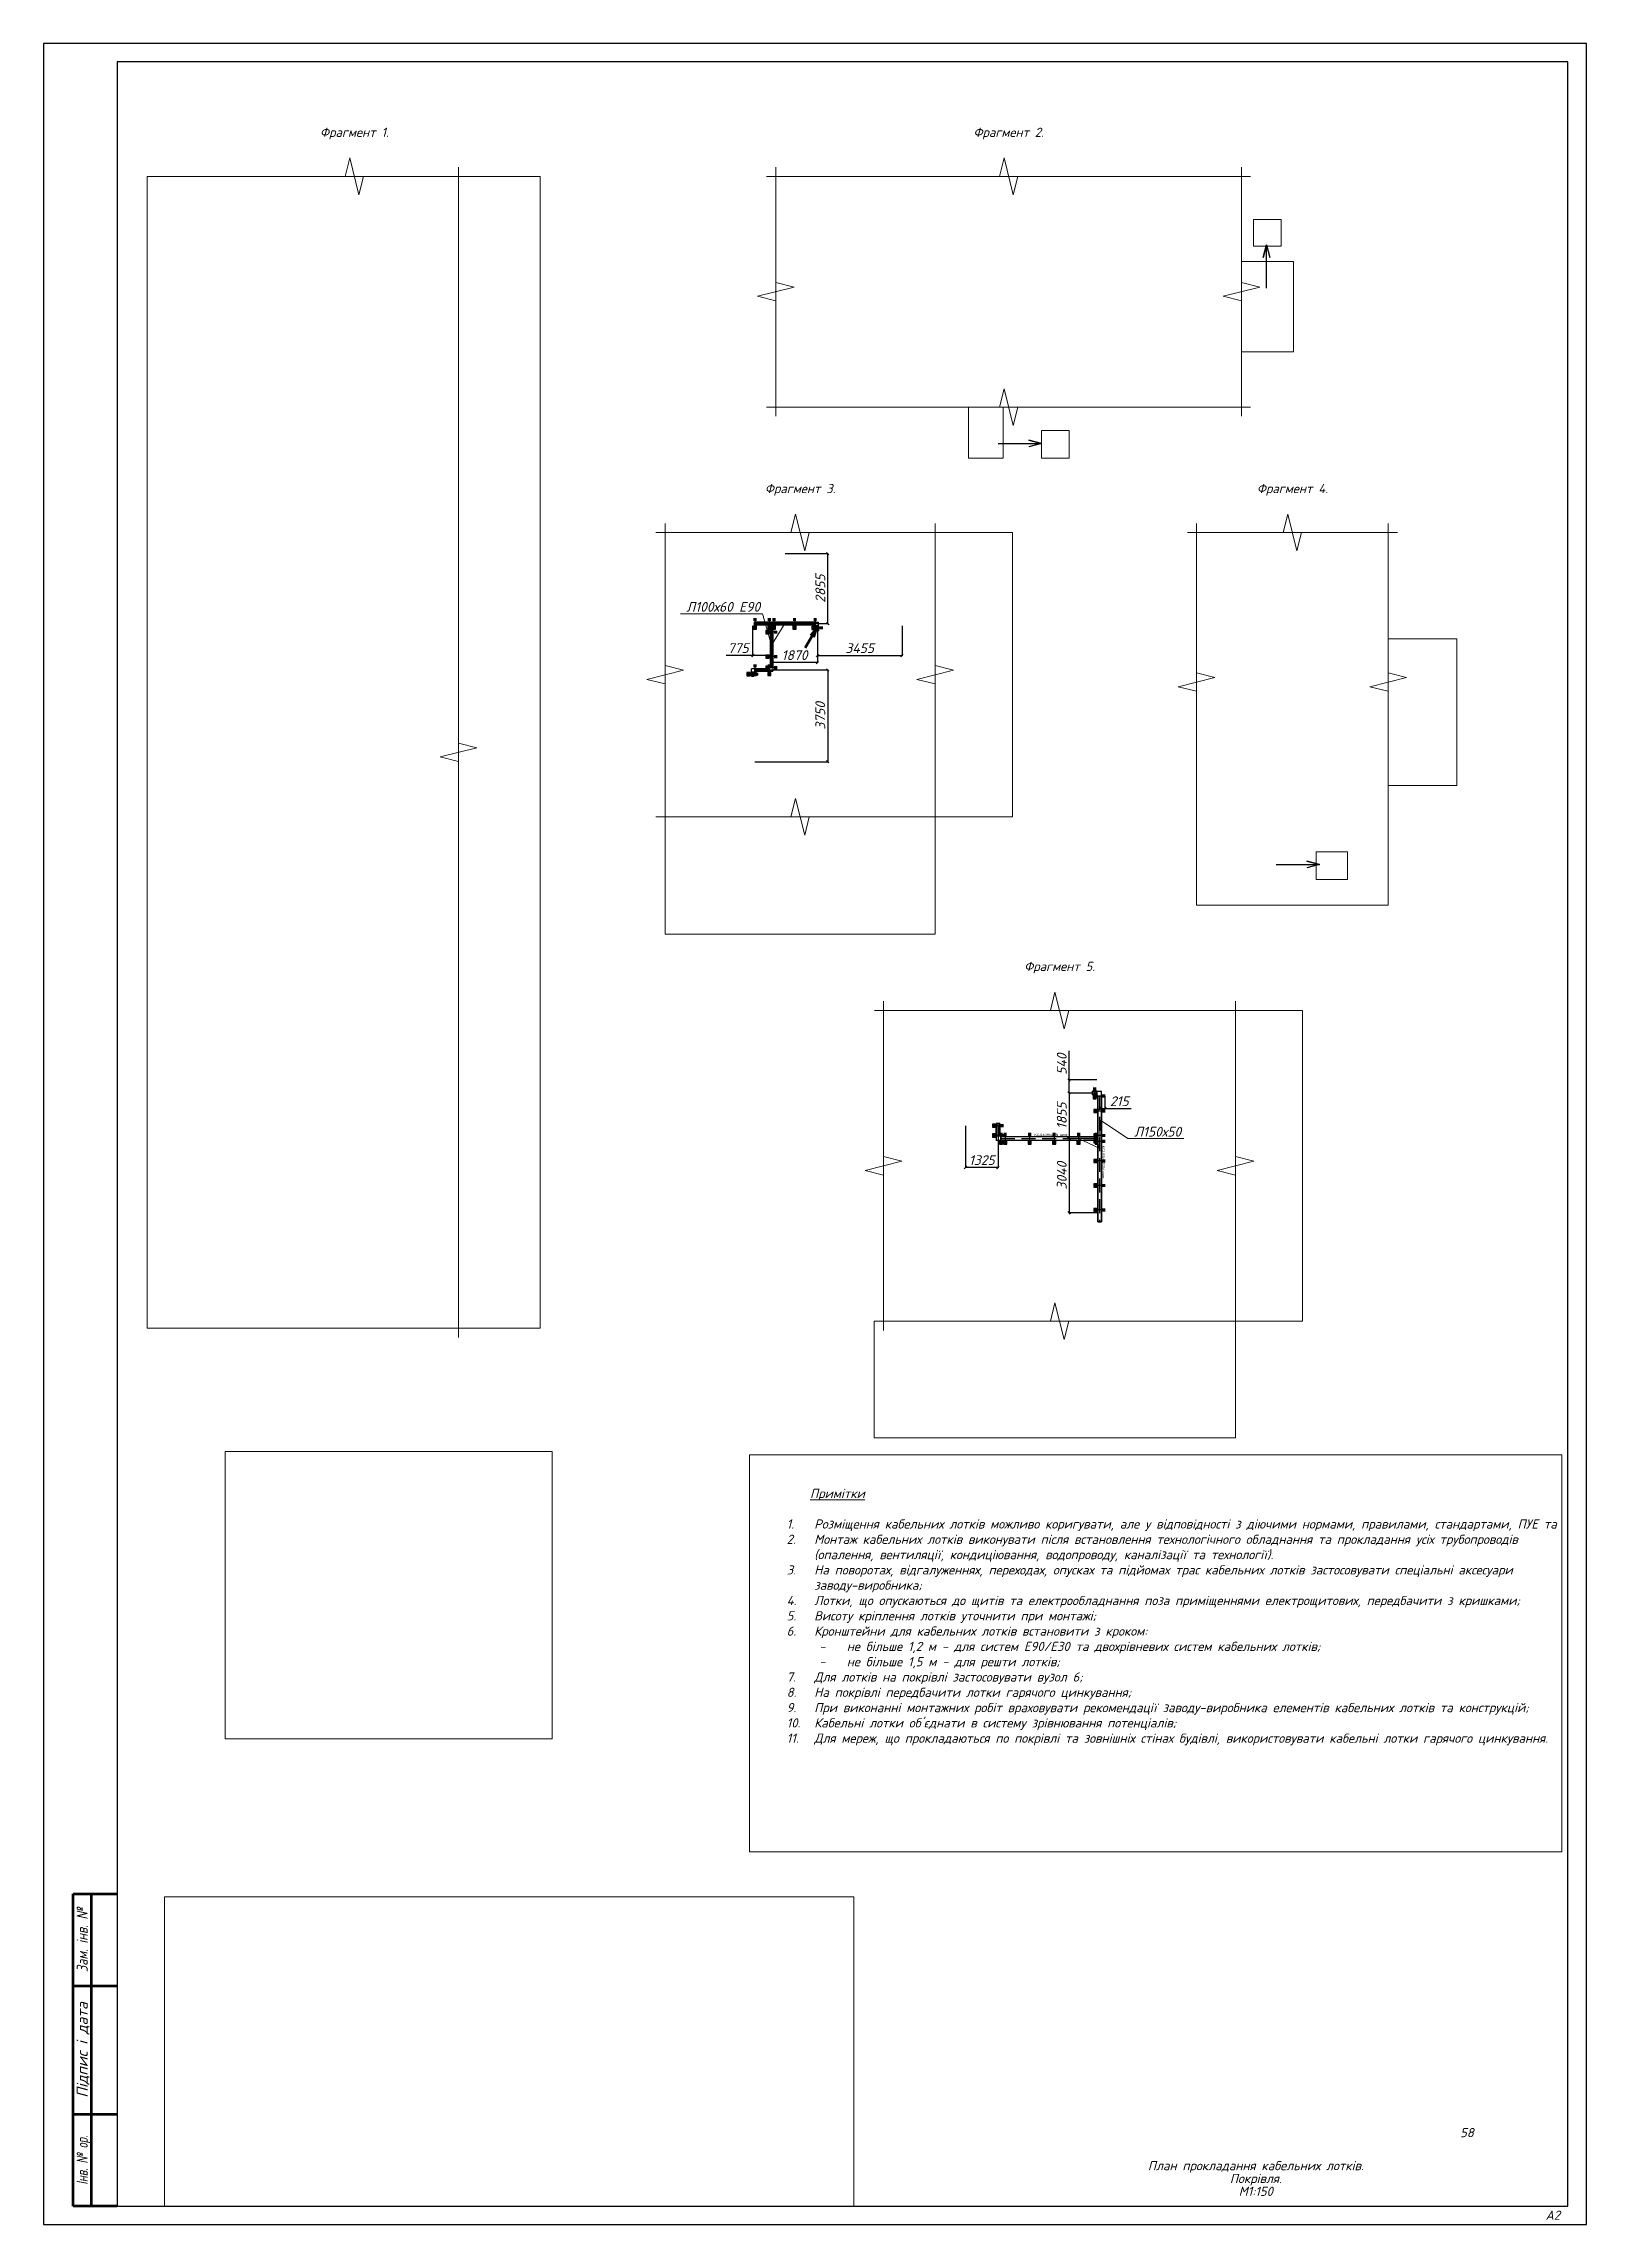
# Paper-space layout 'арк.58_лотки_покр.' of a CAD drawing. Extents: x 0 to 420, y 0 to 594.
# The model-space entities are those that its viewports show. They can reach past a viewport. Long polylines and large blocks are cut down to what shows.
import ezdxf
from ezdxf import colors
from ezdxf.entities.mleader import LeaderData, LeaderLine
from ezdxf.enums import TextEntityAlignment as Align
from ezdxf.math import Vec2, Vec3

# ---------------------------------------------------------------- set-up
doc = ezdxf.new("R2010")
doc.units = 0
doc.linetypes.add('DASHED2', pattern=[0.375, 0.25, -0.125])
doc.layers.get('Defpoints').update_dxf_attribs({"color": 140})
doc.layers.add('BAKS_opis', color=7, linetype='Continuous')
doc.layers.add("E_Прив'язки", color=24, linetype='Continuous')
for name, color, linetype, lineweight in [('E_Лотки', 5, 'Continuous', 30), ('E_Лотки_аварійні', 1, 'Continuous', 30), ('E_Позначення', 7, 'Continuous', 15), ('E_Щити', 1, 'Continuous', 50)]:
    doc.layers.add(name, color=color, linetype=linetype, lineweight=lineweight)
doc.layers.add('E_Лотки_опори_опуски', color=2, linetype='Continuous', plot=False)
doc.styles.add('GOST 2.304', font='isocpeui.ttf')
doc.styles.add('ROMANS', font='ROMANS')
doc.styles.get("Standard").update_dxf_attribs({"font": 'arial.ttf'})
doc.styles.add('ГОСТ 2.304', font='isocpeui.ttf')
doc.styles.add('СГЕНЕРИР_СТИЛЬ_7', font='isocpeui.ttf')
doc.dimstyles.new('ISO-25', dxfattribs={"dimtxt": 2.5, "dimasz": 2.5, "dimexe": 1.25, "dimexo": 0.625, "dimtad": 1, "dimtxsty": 'Standard', "dimcen": 2.5, "dimadec": 0, "dimazin": 0, "dimtfac": 1, "dimtmove": 0, "dimatfit": 3, "dimfxl": 1, "dimarcsym": 0})

psp = doc.layouts.new('арк.58_лотки_покр.')

# ---------------------------------------------------------------- texts
at = {"linetype": 'Continuous', "lineweight": 25, "char_height": 2.5, "attachment_point": 5, "line_spacing_factor": 0.84, "style": 'GOST 2.304'}
for s, insert, width in [('Фрагмент 1.', (84.59, 569.5), 28.3938), ('Фрагмент 2.', (262.71, 569.5), 28.3938), ('Фрагмент 3.', (205.95, 472.47), 28.3938), ('Фрагмент 4.', (339.96, 472.47), 28.3938), ('Фрагмент 5.', (276.58, 342.31), 28.3938), ('{\\C7;58}', (387.5, 25), 15), ('План прокладання кабельних лотків. Покрівля.\\PМ1:150', (330, 12.5), 70)]:
    psp.add_mtext(s, dxfattribs=dict(at, insert=insert, width=width))

msp = doc.modelspace()

# ---------------------------------------------------------------- texts
at = {"color": 7, "lineweight": 15, "insert": (287217.1162, 103754.1154), "char_height": 25, "width": 2060.627941, "attachment_point": 1, "style": 'GOST 2.304'}
msp.add_mtext("\\pxi2.5475;{\\LПримітки\\P\\pi0;}\\P\\pi-3,l3,t3;1.^IРозміщення кабельних лотків можливо коригувати, але у відповідності з діючими нормами, правилами, стандартами, ПУЕ та ПТЕ.\\P2.^IМонтаж кабельних лотків виконувати після встановлення технологічного обладнання та прокладання усіх трубопроводів (опалення, вентиляції, кондиціювання, водопроводу, каналізації та технології){\\fISOCPEUR|b0|i1|c238|p34;.\\P}3.^IНа поворотах, відгалуженнях, переходах, опусках та підйомах трас кабельних лотків застосовувати спеціальні аксесуари заводу-виробника;\\P4.^IЛотки, що опускаються до щитів та електрообладнання поза приміщеннями електрощитових, передбачити з кришками;\\P5.^IВисоту кріплення лотків уточнити при монтажі;\\P6.^IКронштейни для кабельних лотків встановити з кроком:\\P\\pl6.5475,t6.5475;-^Iне більше 1,2 м - для систем Е90/Е30 та двохрівневих систем кабельних лотків;\\P-^Iне більше 1,5 м - для решти лотків;\\P\\pl3,t3;7.^IДля лотків на покрівлі застосовувати вузол 6;\\P8.^IНа покрівлі передбачити лотки гарячого цинкування;\\P9.^IПри виконанні монтажних робіт враховувати рекомендації заводу-виробника елементів кабельних лотків та конструкцій;\\P10.^IКабельні лотки об'єднати в систему зрівнювання потенціалів;\\P{\\C256;11.^IДля мереж, що прокладаються по покрівлі та зовнішніх стінах будівлі, використовувати кабельні лотки гарячого цинкування. }", dxfattribs=at)

# ---------------------------------------------------------------- blocks, each defined once
blk = doc.blocks.new('*U324')
at = {"color": 0, "linetype": 'ByBlock', "lineweight": -2, "ltscale": 0.5}
for points in [[(-2.5, 313.78), (25.85, 313.78), (27.1, 318.78), (29.6, 308.78), (30.85, 313.78), (59.2, 313.78)], [(56.7, 316.28), (56.7, 159.39), (61.7, 158.14), (51.7, 155.64), (56.7, 154.39), (56.7, -2.5)]]:
    blk.add_lwpolyline(points, dxfattribs=at)
blk = doc.blocks.new('*U325')
at = {"color": 0, "linetype": 'ByBlock', "lineweight": -2, "ltscale": 0.5}
for points in [[(0, 83.95), (0, 43.22), (5, 41.97), (-5, 39.47), (0, 38.22), (0, -2.5)], [(-2.5, 81.45), (23.59, 81.45), (24.84, 86.45), (27.34, 76.45), (28.59, 81.45), (54.68, 81.45)], [(52.18, 83.95), (52.18, 43.22), (57.18, 41.97), (47.18, 39.47), (52.18, 38.22), (52.18, -2.5)]]:
    blk.add_lwpolyline(points, dxfattribs=at)
blk = doc.blocks.new('*U326')
at = {"color": 0, "linetype": 'ByBlock', "lineweight": -2, "ltscale": 0.5}
for points in [[(0, 79.95), (0, 41.22), (5, 39.97), (-5, 37.47), (0, 36.22), (0, -2.5)], [(-2.5, 77.45), (34.25, 77.45), (35.5, 82.45), (38, 72.45), (39.25, 77.45), (75.99, 77.45)], [(73.49, 79.95), (73.49, 41.22), (78.49, 39.97), (68.49, 37.47), (73.49, 36.22), (73.49, -2.5)], [(-2.5, 0), (34.25, 0), (35.5, 5), (38, -5), (39.25, 0), (75.99, 0)]]:
    blk.add_lwpolyline(points, dxfattribs=at)
blk = doc.blocks.new('Рамка А2 верт')
at = {"linetype": 'Continuous', "lineweight": 60}
for p, q in [((8, 5), (8, 90)), ((8, 90), (20, 90)), ((13, 5), (13, 90)), ((8, 65), (20, 65)), ((8, 30), (20, 30)), ((20, 5), (8, 5))]:
    blk.add_line(p, q, dxfattribs=at)
blk.add_lwpolyline([(20, 5), (415, 5), (415, 589), (20, 589)], close=True)
at = {"layer": 'Defpoints'}
blk.add_lwpolyline([(0, 0), (420, 0), (420, 594), (0, 594)], close=True, dxfattribs=at)
at = {"linetype": 'Continuous', "lineweight": 25, "style": 'СГЕНЕРИР_СТИЛЬ_7'}
for s, width, p in [('Зам. інв. №', 0.8, (10.5, 77.5)), ('Інв. № ор.', 0.7, (10.5, 17.5))]:
    blk.add_text(s, height=3, rotation=90, dxfattribs=dict(at, width=width)).set_placement(p, align=Align.MIDDLE_CENTER)
blk.add_text('Підпис і дата', height=3, rotation=90, dxfattribs=at).set_placement((10.5, 47.5), align=Align.MIDDLE_CENTER)
at = {"linetype": 'Continuous', "style": 'ГОСТ 2.304'}
blk.add_text('А2', height=2.5, dxfattribs=at).set_placement((408.88, 1.24))
blk = doc.blocks.new('*U327')
at = {"color": 0, "linetype": 'ByBlock', "lineweight": -2, "ltscale": 0.5}
for points in [[(-2.5, 84.64), (45.4, 84.64), (46.65, 89.64), (49.15, 79.64), (50.4, 84.64), (98.31, 84.64)], [(0, 87.14), (0, 44.82), (5, 43.57), (-5, 41.07), (0, 39.82), (0, -2.5)], [(95.81, 87.14), (95.81, 44.82), (100.81, 43.57), (90.81, 41.07), (95.81, 39.82), (95.81, -2.5)], [(-2.5, 0), (45.4, 0), (46.65, 5), (49.15, -5), (50.4, 0), (98.31, 0)]]:
    blk.add_lwpolyline(points, dxfattribs=at)
blk = doc.blocks.new('*U329')
at = {"color": 0, "linetype": 'ByBlock', "lineweight": -2, "ltscale": 0.5}
for points in [[(0, 65.36), (0, 33.93), (5, 32.68), (-5, 30.18), (0, 28.93), (0, -2.5)], [(-2.5, 62.86), (60.87, 62.86), (62.12, 67.86), (64.62, 57.86), (65.87, 62.86), (129.24, 62.86)], [(126.74, 65.36), (126.74, 33.93), (131.74, 32.68), (121.74, 30.18), (126.74, 28.93), (126.74, -2.5)], [(-2.5, 0), (60.87, 0), (62.12, 5), (64.62, -5), (65.87, 0), (129.24, 0)]]:
    blk.add_lwpolyline(points, dxfattribs=at)
blk = doc.blocks.new('*U16')
at = {"lineweight": -2}
h = blk.add_hatch(color=256, dxfattribs=at)
edge = h.paths.add_edge_path()
edge.add_arc((0.1, 0), 1.28, 0, 360)
h = blk.add_hatch(color=256, dxfattribs=at)
h.paths.add_polyline_path([(-0.5, -0.7), (-5.3, -6.2), (-2.9, -5.2)])
h.paths.add_polyline_path([(-0.5, -0.7), (-2.9, -5.2), (-2.4, -7.8)])
for p, q in [((-9.2, -16.8), (-0.5, -0.7)), ((-0.5, -0.7), (-5.3, -6.2)), ((-0.5, -0.7), (-5.3, -6.2)), ((-5.3, -6.2), (-2.9, -5.2)), ((-5.3, -6.2), (-2.9, -5.2)), ((-2.9, -5.2), (-2.4, -7.8)), ((-2.9, -5.2), (-2.4, -7.8)), ((-0.5, -0.7), (-2.4, -7.8)), ((-0.5, -0.7), (-2.4, -7.8))]:
    blk.add_line(p, q, dxfattribs=at)
blk.add_circle((0.1, 0), 1.24, dxfattribs=at)
blk = doc.blocks.new('BAKS_778')
at = {"layer": 'BAKS_opis', "color": 105, "linetype": 'DASHED2'}
blk.add_line((0, 0), (-16.6, 0), dxfattribs=at)
at = {"layer": 'E_Лотки'}
for points in [[(0, 7.5), (-16.6, 7.5), (-16.6, -7.5), (0, -7.5)], [(0, 7.5), (-16.6, 7.5), (-16.6, 7.5), (0, 7.5)], [(0, -7.5), (-16.6, -7.5), (-16.6, 7.5), (0, 7.5)], [(0, -7.5), (-16.6, -7.5), (-16.6, -7.5), (0, -7.5)]]:
    blk.add_3dface(points, dxfattribs=at)
at = {"flags": 1}
for tag, p in [('TYP', (-16.6, 0)), ('ATT_1', (-16.6, 0)), ('ATT_2', (-16.6, 0)), ('ATT_3', (-16.6, 0)), ('ATT_4', (-16.6, 0)), ('ATT_5', (-16.6, 0)), ('AN', (-16.6, 0)), ('NAME', (-16.6, 0)), ('P1X', (-16.6, 0)), ('P2X', (-16.6, 0)), ('P1Y', (-16.6, 0)), ('P2Y', (-16.6, 0)), ('LUSTRO', (-16.6, 0)), ('LENGTH', (12, 0)), ('ID', (12, -7.5))]:
    blk.add_attdef(tag, p, '', height=2.5, dxfattribs=at)
at = {"layer": 'BAKS_opis', "flags": 1}
blk.add_attdef('SYMBOL', (-2.3, 10.5), '', height=10, rotation=0.00001, dxfattribs=at)
blk = doc.blocks.new('A$C4C0572A2')
at = {"linetype": 'Continuous'}
for p, q in [((0, 195), (150, 195)), ((0, 195), (0, 0)), ((150, 195), (195, 150)), ((195, 150), (195, 0)), ((195, 0), (0, 0))]:
    blk.add_line(p, q, dxfattribs=at)
blk = doc.blocks.new('KK___150')
at = {"xscale": 0.1, "yscale": 0.1, "zscale": 0.1, "rotation": 270}
blk.add_blockref('A$C4C0572A2', (-7.5, 19.5), dxfattribs=at)
at = {"style": 'ROMANS', "flags": 9}
for tag, p in [('SYMBOL', (-1400.3, 2147.6)), ('ID', (-1400, 2147.6)), ('NAME', (-1399.7, 2147.6)), ('TYP', (-1399.3, 2147.6)), ('LENGTH', (-1399, 2147.6)), ('ATT_1', (-1398.7, 2147.6)), ('ATT_2', (-1398.3, 2147.6)), ('ATT_3', (-1398, 2147.6)), ('ATT_4', (-1397.6, 2147.6)), ('ATT_5', (-1397.3, 2147.6)), ('LUSTRO', (-1396.9, 2147.6)), ('P1', (-1396.5, 2147.6)), ('P2', (-1396.3, 2147.6)), ('AN', (-1395.9, 2147.6))]:
    blk.add_attdef(tag, p, '', height=0.3, rotation=90, dxfattribs=at)
blk = doc.blocks.new('podpora_200')
for points in [[(-6.5, 10), (0, 10), (6.5, 10), (6.5, 23.1), (-6.5, 23.1)], [(-6.5, -23.1), (6.5, -23.1), (6.5, -10), (-6.5, -10)]]:
    blk.add_hatch(color=256).paths.add_polyline_path(points)
blk.add_line((0, 10), (0, -10))
blk.add_lwpolyline([(-6.5, -23.1), (6.5, -23.1), (6.5, -10), (-6.5, -10)], close=True)
at = {"style": 'ROMANS', "flags": 9}
for tag, p in [('SYMBOL', (3.3, 14.9)), ('TYP', (3.3, 13.9)), ('ATT_1', (3.3, 13.2)), ('ATT_2', (3.3, 12.9)), ('ATT_3', (3.3, 12.5)), ('ATT_4', (3.3, 12.2)), ('ATT_5', (3.3, 11.8)), ('AN', (3.3, 10.8)), ('ELEM', (3.3, 10.5)), ('ID', (3.3, 14.5)), ('NAME', (3.3, 14.2)), ('LENGTH', (3.3, 13.6)), ('P1', (3.3, 11.4)), ('P2', (3.3, 11.1))]:
    blk.add_attdef(tag, p, '', height=0.3, dxfattribs=at)
blk = doc.blocks.new('A$C7FF703E6')
at = {"linetype": 'Continuous'}
for p, q in [((0, 145), (100, 145)), ((0, 145), (0, 0)), ((100, 145), (145, 100)), ((145, 100), (145, 0)), ((145, 0), (0, 0))]:
    blk.add_line(p, q, dxfattribs=at)
blk = doc.blocks.new('KK___100')
at = {"xscale": 0.1, "yscale": 0.1, "zscale": 0.1, "rotation": 270}
blk.add_blockref('A$C7FF703E6', (-5, 14.5), dxfattribs=at)
at = {"style": 'ROMANS', "flags": 9}
for tag, p in [('SYMBOL', (-1386.7, 2120.9)), ('ID', (-1386.4, 2120.9)), ('NAME', (-1386.1, 2120.9)), ('TYP', (-1385.8, 2120.9)), ('LENGTH', (-1385.4, 2120.9)), ('ATT_1', (-1385.1, 2120.9)), ('ATT_2', (-1384.8, 2120.9)), ('ATT_3', (-1384.4, 2120.9)), ('ATT_4', (-1384, 2120.9)), ('ATT_5', (-1383.7, 2120.9)), ('LUSTRO', (-1383.3, 2120.9)), ('P1', (-1383, 2120.9)), ('P2', (-1382.7, 2120.9)), ('AN', (-1382.4, 2120.9))]:
    blk.add_attdef(tag, p, '', height=0.3, rotation=90, dxfattribs=at)
blk = doc.blocks.new('BAKS_785')
at = {"layer": 'BAKS_opis', "linetype": 'DASHED2', "ltscale": 105}
blk.add_line((0, 0), (0, 20.5), dxfattribs=at)
at = {"layer": 'E_Лотки_аварійні'}
for points in [[(5, 0), (5, 20.5), (-5, 20.5), (-5, 0)], [(-5, 0), (-5, 20.5), (5, 20.5), (5, 0)], [(-5, 0), (-5, 20.5), (-5, 20.5), (-5, 0)], [(5, 0), (5, 20.5), (5, 20.5), (5, 0)]]:
    blk.add_3dface(points, dxfattribs=at)
at = {"flags": 1}
for tag, p in [('ID', (-5, 0)), ('ATT_1', (0, 30)), ('ATT_2', (0, 30)), ('ATT_3', (0, 30)), ('ATT_4', (0, 30)), ('ATT_5', (0, 30)), ('AN', (0, 30)), ('TYP', (0, 30)), ('NAME', (0, 30)), ('P1X', (0, 30)), ('P2X', (0, 30)), ('P1Y', (0, 30)), ('P2Y', (0, 30)), ('LENGTH', (0, 0))]:
    blk.add_attdef(tag, p, '', height=2.5, dxfattribs=at)
at = {"layer": 'BAKS_opis', "flags": 1}
blk.add_attdef('SYMBOL', (-8, 15), '', height=10, rotation=90, dxfattribs=at)
blk = doc.blocks.new('BAKS_787')
at = {"layer": 'BAKS_opis', "linetype": 'DASHED2', "ltscale": 105}
blk.add_line((0, 0), (-247.3, 0), dxfattribs=at)
at = {"layer": 'E_Лотки_аварійні'}
for points in [[(0, 5), (-247.3, 5), (-247.3, -5), (0, -5)], [(0, 5), (-247.3, 5), (-247.3, 5), (0, 5)], [(0, -5), (-247.3, -5), (-247.3, 5), (0, 5)], [(0, -5), (-247.3, -5), (-247.3, -5), (0, -5)]]:
    blk.add_3dface(points, dxfattribs=at)
at = {"flags": 1}
for tag, p in [('TYP', (-256.8, 0)), ('ATT_1', (-256.8, 0)), ('ATT_2', (-256.8, 0)), ('ATT_3', (-256.8, 0)), ('ATT_4', (-256.8, 0)), ('ATT_5', (-256.8, 0)), ('AN', (-256.8, 0)), ('NAME', (-256.8, 0)), ('P1X', (-256.8, 0)), ('P2X', (-256.8, 0)), ('P1Y', (-256.8, 0)), ('P2Y', (-256.8, 0)), ('LENGTH', (9.5, 0)), ('ID', (9.5, -5))]:
    blk.add_attdef(tag, p, '', height=2.5, dxfattribs=at)
at = {"layer": 'BAKS_opis', "flags": 1}
blk.add_attdef('SYMBOL', (-123.7, 8), '', height=10, rotation=0.00001, dxfattribs=at)
blk = doc.blocks.new('BAKS_790')
at = {"layer": 'BAKS_opis', "linetype": 'DASHED2', "ltscale": 105}
blk.add_line((0, 0), (0, -183), dxfattribs=at)
at = {"layer": 'E_Лотки_аварійні'}
for points in [[(-5, 0), (-5, -183), (5, -183), (5, 0)], [(-5, 0), (-5, -183), (-5, -183), (-5, 0)], [(5, 0), (5, -183), (-5, -183), (-5, 0)], [(5, 0), (5, -183), (5, -183), (5, 0)]]:
    blk.add_3dface(points, dxfattribs=at)
at = {"flags": 1}
for tag, p in [('LENGTH', (0, 0)), ('ID', (5, 0)), ('ATT_2', (0, -192.5)), ('ATT_3', (0, -192.5)), ('ATT_1', (0, -192.5)), ('ATT_4', (0, -192.5)), ('ATT_5', (0, -192.5)), ('AN', (0, -192.5)), ('TYP', (0, -192.5)), ('P2X', (0, -192.5)), ('P2Y', (0, -192.5)), ('NAME', (0, -192.5)), ('P1X', (0, -192.5)), ('P1Y', (0, -192.5))]:
    blk.add_attdef(tag, p, '', height=2.5, dxfattribs=at)
at = {"layer": 'BAKS_opis', "flags": 1}
blk.add_attdef('SYMBOL', (8, -96.2), '', height=10, rotation=270, dxfattribs=at)
blk = doc.blocks.new('BAKS_791')
at = {"layer": 'BAKS_opis', "linetype": 'DASHED2', "ltscale": 105}
blk.add_line((0, 0), (0, -15.5), dxfattribs=at)
at = {"layer": 'E_Лотки_аварійні'}
for points in [[(-5, 0), (-5, -15.5), (5, -15.5), (5, 0)], [(-5, 0), (-5, -15.5), (-5, -15.5), (-5, 0)], [(5, 0), (5, -15.5), (-5, -15.5), (-5, 0)], [(5, 0), (5, -15.5), (5, -15.5), (5, 0)]]:
    blk.add_3dface(points, dxfattribs=at)
at = {"flags": 1}
for tag, p in [('LENGTH', (0, 9.5)), ('ID', (5, 9.5)), ('ATT_1', (0, -15.5)), ('ATT_2', (0, -15.5)), ('ATT_3', (0, -15.5)), ('ATT_4', (0, -15.5)), ('ATT_5', (0, -15.5)), ('AN', (0, -15.5)), ('TYP', (0, -15.5)), ('NAME', (0, -15.5)), ('P1X', (0, -15.5)), ('P2X', (0, -15.5)), ('P1Y', (0, -15.5)), ('P2Y', (0, -15.5)), ('LUSTRO', (0, -15.5))]:
    blk.add_attdef(tag, p, '', height=2.5, dxfattribs=at)
at = {"layer": 'BAKS_opis', "flags": 1}
blk.add_attdef('SYMBOL', (8, -3), '', height=10, rotation=270, dxfattribs=at)
blk = doc.blocks.new('BAKS_792')
at = {"layer": 'BAKS_opis', "linetype": 'DASHED2', "ltscale": 105}
blk.add_line((0, 0), (-58.6, 0), dxfattribs=at)
at = {"layer": 'E_Лотки_аварійні'}
for points in [[(0, 5), (-58.6, 5), (-58.6, -5), (0, -5)], [(0, 5), (-58.6, 5), (-58.6, 5), (0, 5)], [(0, -5), (-58.6, -5), (-58.6, 5), (0, 5)], [(0, -5), (-58.6, -5), (-58.6, -5), (0, -5)]]:
    blk.add_3dface(points, dxfattribs=at)
at = {"flags": 1}
for tag, p in [('ATT_1', (-68.1, 0)), ('ATT_2', (-68.1, 0)), ('ATT_3', (-68.1, 0)), ('ATT_4', (-68.1, 0)), ('ATT_5', (-68.1, 0)), ('AN', (-68.1, 0)), ('TYP', (-68.1, 0)), ('NAME', (-68.1, 0)), ('P1X', (-68.1, 0)), ('P2X', (-68.1, 0)), ('P1Y', (-68.1, 0)), ('P2Y', (-68.1, 0)), ('LENGTH', (9.5, 0)), ('ID', (9.5, -5))]:
    blk.add_attdef(tag, p, '', height=2.5, dxfattribs=at)
at = {"layer": 'BAKS_opis', "flags": 1}
blk.add_attdef('SYMBOL', (-29.3, 8), '', height=10, rotation=0.00001, dxfattribs=at)
blk = doc.blocks.new('_None')
blk = doc.blocks.new('_Oblique')
at = {"color": 0, "linetype": 'ByBlock', "lineweight": -2}
blk.add_line((-0.5, -0.5), (0.5, 0.5), dxfattribs=at)
blk = doc.blocks.new('*D364')
at = {"layer": 'Defpoints', "color": 0, "transparency": 16777216}
blk.add_point((282167.8, 101847.1), dxfattribs=at)
at = {"layer": "E_Прив'язки", "color": 0, "lineweight": -2, "transparency": 16777216}
for p, q in [((282167.8, 101847.1), (282167.8, 101794.8)), ((282189.2, 101847.1), (282189.2, 101794.8)), ((282167.8, 101796), (282189.2, 101796)), ((282189.2, 101796), (282297, 101796))]:
    blk.add_line(p, q, dxfattribs=at)
at = {"layer": "E_Прив'язки", "color": 0, "lineweight": -2, "transparency": 16777216, "xscale": 10, "yscale": 10, "zscale": 10, "rotation": 180}
blk.add_blockref('_Oblique', (282167.8, 101796), dxfattribs=at)
at = {"layer": "E_Прив'язки", "color": 0, "lineweight": -2, "transparency": 16777216, "xscale": 10, "yscale": 10, "zscale": 10}
blk.add_blockref('_Oblique', (282189.2, 101796), dxfattribs=at)
at = {"layer": "E_Прив'язки", "color": 0, "transparency": 16777216, "insert": (282248.1, 101826), "char_height": 40, "attachment_point": 5, "style": 'GOST 2.304', "bg_fill": 3, "box_fill_scale": 1.1, "bg_fill_color": 256, "bg_fill_true_color": 13158600, "bg_fill_transparency": 0}
blk.add_mtext('215', dxfattribs=at)
at = {"layer": 'Defpoints', "color": 0, "transparency": 16777216}
for p in [(282189.2, 101847.1), (282189.2, 101796)]:
    blk.add_point(p, dxfattribs=at)
blk = doc.blocks.new('*D365')
at = {"layer": 'Defpoints', "color": 0, "transparency": 16777216}
for p in [(282155.8, 101912.9), (282155.8, 101859.1)]:
    blk.add_point(p, dxfattribs=at)
at = {"layer": "E_Прив'язки", "color": 0, "lineweight": -2, "transparency": 16777216}
for p, q in [((282043, 101912.9), (282043, 102032)), ((282155.8, 101912.9), (282041.7, 101912.9)), ((282043, 101859.1), (282043, 101912.9)), ((282155.8, 101859.1), (282041.7, 101859.1))]:
    blk.add_line(p, q, dxfattribs=at)
at = {"layer": "E_Прив'язки", "color": 0, "lineweight": -2, "transparency": 16777216, "xscale": 10, "yscale": 10, "zscale": 10}
for p, rotation in [((282043, 101912.9), 90), ((282043, 101859.1), 270)]:
    blk.add_blockref('_Oblique', p, dxfattribs=dict(at, rotation=rotation))
at = {"layer": "E_Прив'язки", "color": 0, "transparency": 16777216, "insert": (282013, 101977.5), "char_height": 40, "attachment_point": 5, "rotation": 90, "style": 'GOST 2.304', "bg_fill": 3, "box_fill_scale": 1.1, "bg_fill_color": 256, "bg_fill_true_color": 13158600, "bg_fill_transparency": 0}
blk.add_mtext('540', dxfattribs=at)
at = {"layer": 'Defpoints', "color": 0, "transparency": 16777216}
blk.add_point((282043, 101912.9), dxfattribs=at)
blk = doc.blocks.new('*D366')
at = {"layer": 'Defpoints', "color": 0, "transparency": 16777216}
for p in [(282139.2, 101859.1), (282043, 101673.8), (282139.2, 101673.8)]:
    blk.add_point(p, dxfattribs=at)
at = {"layer": "E_Прив'язки", "color": 0, "lineweight": -2, "transparency": 16777216}
for p, q in [((282139.2, 101859.1), (282041.7, 101859.1)), ((282043, 101859.1), (282043, 101673.8)), ((282139.2, 101673.8), (282041.7, 101673.8))]:
    blk.add_line(p, q, dxfattribs=at)
at = {"layer": "E_Прив'язки", "color": 0, "lineweight": -2, "transparency": 16777216, "xscale": 10, "yscale": 10, "zscale": 10}
for p, rotation in [((282043, 101859.1), 90), ((282043, 101673.8), 270)]:
    blk.add_blockref('_Oblique', p, dxfattribs=dict(at, rotation=rotation))
at = {"layer": "E_Прив'язки", "color": 0, "transparency": 16777216, "insert": (282013, 101766.4), "char_height": 40, "attachment_point": 5, "rotation": 90, "style": 'GOST 2.304', "bg_fill": 3, "box_fill_scale": 1.1, "bg_fill_color": 256, "bg_fill_true_color": 13158600, "bg_fill_transparency": 0}
blk.add_mtext('1855', dxfattribs=at)
blk = doc.blocks.new('*D367')
at = {"layer": 'Defpoints', "color": 0, "transparency": 16777216}
for p in [(282155.8, 101673.8), (282043, 101369.8), (282155.8, 101369.8)]:
    blk.add_point(p, dxfattribs=at)
at = {"layer": "E_Прив'язки", "color": 0, "lineweight": -2, "transparency": 16777216}
for p, q in [((282155.8, 101673.8), (282041.7, 101673.8)), ((282043, 101673.8), (282043, 101369.8)), ((282155.8, 101369.8), (282041.7, 101369.8))]:
    blk.add_line(p, q, dxfattribs=at)
at = {"layer": "E_Прив'язки", "color": 0, "lineweight": -2, "transparency": 16777216, "xscale": 10, "yscale": 10, "zscale": 10}
for p, rotation in [((282043, 101673.8), 90), ((282043, 101369.8), 270)]:
    blk.add_blockref('_Oblique', p, dxfattribs=dict(at, rotation=rotation))
at = {"layer": "E_Прив'язки", "color": 0, "transparency": 16777216, "insert": (282013, 101521.8), "char_height": 40, "attachment_point": 5, "rotation": 90, "style": 'GOST 2.304', "bg_fill": 3, "box_fill_scale": 1.1, "bg_fill_color": 256, "bg_fill_true_color": 13158600, "bg_fill_transparency": 0}
blk.add_mtext('3040', dxfattribs=at)
blk = doc.blocks.new('*D368')
at = {"layer": 'Defpoints', "color": 0, "transparency": 16777216}
for p in [(281843.8, 105017.9), (282189.2, 105017.9), (282189.2, 104896.9)]:
    blk.add_point(p, dxfattribs=at)
at = {"layer": "E_Прив'язки", "color": 0, "lineweight": -2, "transparency": 16777216}
for p, q in [((281843.8, 105017.9), (281843.8, 104895.7)), ((282189.2, 105017.9), (282189.2, 104895.7)), ((281843.8, 104896.9), (282189.2, 104896.9))]:
    blk.add_line(p, q, dxfattribs=at)
at = {"layer": "E_Прив'язки", "color": 0, "lineweight": -2, "transparency": 16777216, "xscale": 10, "yscale": 10, "zscale": 10, "rotation": 180}
blk.add_blockref('_Oblique', (281843.8, 104896.9), dxfattribs=at)
at = {"layer": "E_Прив'язки", "color": 0, "lineweight": -2, "transparency": 16777216, "xscale": 10, "yscale": 10, "zscale": 10}
blk.add_blockref('_Oblique', (282189.2, 104896.9), dxfattribs=at)
at = {"layer": "E_Прив'язки", "color": 0, "transparency": 16777216, "insert": (282016.5, 104926.9), "char_height": 40, "attachment_point": 5, "style": 'GOST 2.304', "bg_fill": 3, "box_fill_scale": 1.1, "bg_fill_color": 256, "bg_fill_true_color": 13158600, "bg_fill_transparency": 0}
blk.add_mtext('3455', dxfattribs=at)
blk = doc.blocks.new('*D369')
at = {"layer": 'Defpoints', "color": 0, "transparency": 16777216}
for p in [(281656.8, 105017.9), (281843.8, 105017.9), (281656.8, 104867.8)]:
    blk.add_point(p, dxfattribs=at)
at = {"layer": "E_Прив'язки", "color": 0, "lineweight": -2, "transparency": 16777216}
for p, q in [((281656.8, 105017.9), (281656.8, 104866.6)), ((281843.8, 105017.9), (281843.8, 104866.6)), ((281843.8, 104867.8), (281656.8, 104867.8))]:
    blk.add_line(p, q, dxfattribs=at)
at = {"layer": "E_Прив'язки", "color": 0, "lineweight": -2, "transparency": 16777216, "xscale": 10, "yscale": 10, "zscale": 10, "rotation": 180}
blk.add_blockref('_Oblique', (281656.8, 104867.8), dxfattribs=at)
at = {"layer": "E_Прив'язки", "color": 0, "lineweight": -2, "transparency": 16777216, "xscale": 10, "yscale": 10, "zscale": 10}
blk.add_blockref('_Oblique', (281843.8, 104867.8), dxfattribs=at)
at = {"layer": "E_Прив'язки", "color": 0, "transparency": 16777216, "insert": (281750.3, 104898.1), "char_height": 40, "attachment_point": 5, "style": 'GOST 2.304', "bg_fill": 3, "box_fill_scale": 1.1, "bg_fill_color": 256, "bg_fill_true_color": 13158600, "bg_fill_transparency": 0}
blk.add_mtext('1870', dxfattribs=at)
blk = doc.blocks.new('*D370')
at = {"layer": 'Defpoints', "color": 0, "transparency": 16777216}
for p in [(281579.2, 105017.9), (281656.8, 105017.9)]:
    blk.add_point(p, dxfattribs=at)
at = {"layer": "E_Прив'язки", "color": 0, "lineweight": -2, "transparency": 16777216}
for p, q in [((281579.2, 105017.9), (281579.2, 104895.7)), ((281656.8, 105017.9), (281656.8, 104895.7)), ((281579.2, 104896.9), (281471.2, 104896.9)), ((281656.8, 104896.9), (281579.2, 104896.9))]:
    blk.add_line(p, q, dxfattribs=at)
at = {"layer": "E_Прив'язки", "color": 0, "lineweight": -2, "transparency": 16777216, "xscale": 10, "yscale": 10, "zscale": 10, "rotation": 180}
blk.add_blockref('_Oblique', (281579.2, 104896.9), dxfattribs=at)
at = {"layer": "E_Прив'язки", "color": 0, "lineweight": -2, "transparency": 16777216, "xscale": 10, "yscale": 10, "zscale": 10}
blk.add_blockref('_Oblique', (281656.8, 104896.9), dxfattribs=at)
at = {"layer": "E_Прив'язки", "color": 0, "transparency": 16777216, "insert": (281520.2, 104927.2), "char_height": 40, "attachment_point": 5, "style": 'GOST 2.304', "bg_fill": 3, "box_fill_scale": 1.1, "bg_fill_color": 256, "bg_fill_true_color": 13158600, "bg_fill_transparency": 0}
blk.add_mtext('775', dxfattribs=at)
at = {"layer": 'Defpoints', "color": 0, "transparency": 16777216}
blk.add_point((281579.2, 104896.9), dxfattribs=at)
blk = doc.blocks.new('*D371')
at = {"layer": 'Defpoints', "color": 0, "transparency": 16777216}
for p in [(281712.2, 105312.9), (281885.7, 105312.9), (281834.3, 105027.4)]:
    blk.add_point(p, dxfattribs=at)
at = {"layer": "E_Прив'язки", "color": 0, "lineweight": -2, "transparency": 16777216}
for p, q in [((281712.2, 105312.9), (281887, 105312.9)), ((281885.7, 105027.4), (281885.7, 105312.9)), ((281834.3, 105027.4), (281887, 105027.4))]:
    blk.add_line(p, q, dxfattribs=at)
at = {"layer": "E_Прив'язки", "color": 0, "lineweight": -2, "transparency": 16777216, "xscale": 10, "yscale": 10, "zscale": 10}
for p, rotation in [((281885.7, 105312.9), 90), ((281885.7, 105027.4), 270)]:
    blk.add_blockref('_Oblique', p, dxfattribs=dict(at, rotation=rotation))
at = {"layer": "E_Прив'язки", "color": 0, "transparency": 16777216, "insert": (281855.7, 105170.2), "char_height": 40, "attachment_point": 5, "rotation": 90, "style": 'GOST 2.304', "bg_fill": 3, "box_fill_scale": 1.1, "bg_fill_color": 256, "bg_fill_true_color": 13158600, "bg_fill_transparency": 0}
blk.add_mtext('2855', dxfattribs=at)
blk = doc.blocks.new('*D372')
at = {"layer": 'Defpoints', "color": 0, "transparency": 16777216}
for p in [(281588.7, 104837.9), (281588.7, 104462.9), (281885.8, 104462.9)]:
    blk.add_point(p, dxfattribs=at)
at = {"layer": "E_Прив'язки", "color": 0, "lineweight": -2, "transparency": 16777216}
for p, q in [((281588.7, 104837.9), (281887, 104837.9)), ((281885.8, 104837.9), (281885.8, 104462.9)), ((281588.7, 104462.9), (281887, 104462.9))]:
    blk.add_line(p, q, dxfattribs=at)
at = {"layer": "E_Прив'язки", "color": 0, "lineweight": -2, "transparency": 16777216, "xscale": 10, "yscale": 10, "zscale": 10}
for p, rotation in [((281885.8, 104837.9), 90), ((281885.8, 104462.9), 270)]:
    blk.add_blockref('_Oblique', p, dxfattribs=dict(at, rotation=rotation))
at = {"layer": "E_Прив'язки", "color": 0, "transparency": 16777216, "insert": (281855.5, 104650.4), "char_height": 40, "attachment_point": 5, "rotation": 90, "style": 'GOST 2.304', "bg_fill": 3, "box_fill_scale": 1.1, "bg_fill_color": 256, "bg_fill_true_color": 13158600, "bg_fill_transparency": 0}
blk.add_mtext('3750', dxfattribs=at)
blk = doc.blocks.new('*D485')
at = {"layer": 'Defpoints', "color": 0, "transparency": 16777216}
for p in [(281620.2, 101725.8), (281752.8, 101725.8)]:
    blk.add_point(p, dxfattribs=at)
at = {"layer": "E_Прив'язки", "color": 0, "lineweight": -2, "transparency": 16777216}
for p, q in [((281620.2, 101725.8), (281620.2, 101553.9)), ((281752.8, 101725.8), (281752.8, 101553.9)), ((281752.8, 101555.2), (281620.2, 101555.2))]:
    blk.add_line(p, q, dxfattribs=at)
at = {"layer": "E_Прив'язки", "color": 0, "lineweight": -2, "transparency": 16777216, "xscale": 10, "yscale": 10, "zscale": 10, "rotation": 180}
blk.add_blockref('_Oblique', (281620.2, 101555.2), dxfattribs=at)
at = {"layer": "E_Прив'язки", "color": 0, "lineweight": -2, "transparency": 16777216, "xscale": 10, "yscale": 10, "zscale": 10}
blk.add_blockref('_Oblique', (281752.8, 101555.2), dxfattribs=at)
at = {"layer": "E_Прив'язки", "color": 0, "transparency": 16777216, "insert": (281686.5, 101585.2), "char_height": 40, "attachment_point": 5, "style": 'GOST 2.304', "bg_fill": 3, "box_fill_scale": 1.1, "bg_fill_color": 256, "bg_fill_true_color": 13158600, "bg_fill_transparency": 0}
blk.add_mtext('1325', dxfattribs=at)
at = {"layer": 'Defpoints', "color": 0, "transparency": 16777216}
blk.add_point((281620.2, 101555.2), dxfattribs=at)
blk = doc.blocks.new('A$C31AE22BB')
at = {"linetype": 'Continuous'}
for p, q in [((430, 140), (0, 140)), ((290, 0), (140, 0))]:
    blk.add_line(p, q, dxfattribs=at)
for centre, start, end in [((0, 0), 0, 90), ((430, 0), 90, 180)]:
    blk.add_arc(centre, 140, start, end, dxfattribs=at)
blk = doc.blocks.new('TKD___150')
at = {"xscale": 0.1, "yscale": 0.1, "zscale": 0.1}
blk.add_blockref('A$C31AE22BB', (-21.5, -14), dxfattribs=at)
at = {"style": 'ROMANS', "flags": 9}
for tag, p in [('SYMBOL', (4.9, 15)), ('ID', (4.9, 14.7)), ('NAME', (4.9, 14.4)), ('TYP', (4.9, 14)), ('LENGTH', (4.9, 13.7)), ('ATT_1', (4.9, 13.4)), ('ATT_2', (4.9, 13)), ('ATT_3', (4.9, 12.7)), ('ATT_4', (4.9, 12.3)), ('ATT_5', (4.9, 11.9)), ('LUSTRO', (4.9, 11.6)), ('P1', (4.9, 11.2)), ('P2', (4.9, 10.9)), ('AN', (4.9, 10.6))]:
    blk.add_attdef(tag, p, '', height=0.3, dxfattribs=at)
blk = doc.blocks.new('BAKS_1709')
at = {"layer": 'BAKS_opis', "color": 105, "linetype": 'DASHED2'}
blk.add_line((0, 0), (0, -514), dxfattribs=at)
at = {"layer": 'E_Лотки'}
for points in [[(-7.5, 0), (-7.5, -514), (7.5, -514), (7.5, 0)], [(-7.5, 0), (-7.5, -514), (-7.5, -514), (-7.5, 0)], [(7.5, 0), (7.5, -514), (-7.5, -514), (-7.5, 0)], [(7.5, 0), (7.5, -514), (7.5, -514), (7.5, 0)]]:
    blk.add_3dface(points, dxfattribs=at)
at = {"flags": 1}
for tag, p in [('LENGTH', (0, 0)), ('ID', (7.5, 0)), ('ATT_1', (0, -514)), ('ATT_2', (0, -514)), ('ATT_3', (0, -514)), ('ATT_4', (0, -514)), ('ATT_5', (0, -514)), ('AN', (0, -514)), ('TYP', (0, -514)), ('NAME', (0, -514)), ('P1X', (0, -514)), ('P2X', (0, -514)), ('P1Y', (0, -514)), ('P2Y', (0, -514)), ('LUSTRO', (0, -514))]:
    blk.add_attdef(tag, p, '', height=2.5, dxfattribs=at)
at = {"layer": 'BAKS_opis'}
blk.add_attdef('SYMBOL', (10.5, -203), '', height=10, rotation=270, dxfattribs=at)
blk = doc.blocks.new('BAKS_1710')
at = {"layer": 'BAKS_opis', "color": 105, "linetype": 'DASHED2'}
blk.add_line((0, 0), (381.5, 0.7), dxfattribs=at)
at = {"layer": 'E_Лотки'}
for points in [[(0, -7.5), (381.5, -6.8), (381.5, 8.2), (0, 7.5)], [(0, 7.5), (381.5, 8.2), (381.5, -6.8), (0, -7.5)], [(0, 7.5), (381.5, 8.2), (381.5, 8.2), (0, 7.5)], [(0, -7.5), (381.5, -6.8), (381.5, -6.8), (0, -7.5)]]:
    blk.add_3dface(points, dxfattribs=at)
at = {"flags": 1}
for tag, p in [('ID', (0, 7.5)), ('LENGTH', (0, 0)), ('ATT_1', (381.5, 0.7)), ('ATT_2', (381.5, 0.7)), ('ATT_3', (381.5, 0.7)), ('ATT_4', (381.5, 0.7)), ('ATT_5', (381.5, 0.7)), ('AN', (381.5, 0.7)), ('TYP', (381.5, 0.7)), ('NAME', (381.5, 0.7)), ('P1X', (381.5, 0.7)), ('P2X', (381.5, 0.7)), ('P1Y', (381.5, 0.7)), ('P2Y', (381.5, 0.7)), ('LUSTRO', (381.5, 0.7))]:
    blk.add_attdef(tag, p, '', height=2.5, dxfattribs=at)
at = {"layer": 'BAKS_opis'}
blk.add_attdef('SYMBOL', (136.7, 10.7), '', height=10, rotation=0.10441, dxfattribs=at)
blk = doc.blocks.new('BAKS_1711')
at = {"layer": 'BAKS_opis', "color": 105, "linetype": 'DASHED2'}
blk.add_line((0, 0), (0, 50.3), dxfattribs=at)
at = {"layer": 'E_Лотки'}
for points in [[(7.5, 0), (7.5, 50.3), (-7.5, 50.3), (-7.5, 0)], [(-7.5, 0), (-7.5, 50.3), (7.5, 50.3), (7.5, 0)], [(-7.5, 0), (-7.5, 50.3), (-7.5, 50.3), (-7.5, 0)], [(7.5, 0), (7.5, 50.3), (7.5, 50.3), (7.5, 0)]]:
    blk.add_3dface(points, dxfattribs=at)
at = {"flags": 1}
for tag, p in [('ID', (-7.5, 0)), ('ATT_2', (0, 50.3)), ('ATT_3', (0, 50.3)), ('ATT_1', (0, 50.3)), ('ATT_4', (0, 50.3)), ('ATT_5', (0, 50.3)), ('AN', (0, 50.3)), ('TYP', (0, 50.3)), ('P2X', (0, 50.3)), ('P2Y', (0, 50.3)), ('LUSTRO', (0, 50.3)), ('NAME', (0, 50.3)), ('P1X', (0, 50.3)), ('P1Y', (0, 50.3)), ('LENGTH', (0, 0))]:
    blk.add_attdef(tag, p, '', height=2.5, dxfattribs=at)
at = {"layer": 'BAKS_opis', "flags": 1}
blk.add_attdef('SYMBOL', (-10.5, 25.2), '', height=10, rotation=90, dxfattribs=at)
blk = doc.blocks.new('A$C4863500E')
at = {"linetype": 'Continuous'}
for p, q in [((380, 140), (0, 140)), ((240, 0), (140, 0))]:
    blk.add_line(p, q, dxfattribs=at)
for centre, start, end in [((0, 0), 0, 90), ((380, 0), 90, 180)]:
    blk.add_arc(centre, 140, start, end, dxfattribs=at)
blk = doc.blocks.new('TKD___100')
at = {"xscale": 0.1, "yscale": 0.1, "zscale": 0.1}
blk.add_blockref('A$C4863500E', (-19, -14), dxfattribs=at)
at = {"style": 'ROMANS', "flags": 9}
for tag, p in [('SYMBOL', (4.9, 15)), ('ID', (4.9, 14.7)), ('NAME', (4.9, 14.4)), ('TYP', (4.9, 14)), ('LENGTH', (4.9, 13.7)), ('ATT_1', (4.9, 13.4)), ('ATT_2', (4.9, 13)), ('ATT_3', (4.9, 12.7)), ('ATT_4', (4.9, 12.3)), ('ATT_5', (4.9, 11.9)), ('LUSTRO', (4.9, 11.6)), ('P1', (4.9, 11.2)), ('P2', (4.9, 10.9)), ('AN', (4.9, 10.6))]:
    blk.add_attdef(tag, p, '', height=0.3, dxfattribs=at)

# ---------------------------------------------------------------- block references
at = {"layer": 'E_Лотки'}
msp.add_blockref('BAKS_778', (282155.7689, 101859.0751), dxfattribs=at)
at = {"layer": 'E_Лотки', "xscale": -1, "rotation": 359.9999999999603}
msp.add_blockref('KK___150', (282167.7689, 101847.0751), dxfattribs=at)
at = {"layer": 'E_Лотки', "rotation": 90.00000000000368}
msp.add_blockref('KK___150', (281764.7702, 101673.1079), dxfattribs=at)
at = {"layer": 'E_Лотки_аварійні'}
for name, p in [('BAKS_787', (281834.2873, 105027.4417)), ('BAKS_790', (281656.7887, 105030.3477)), ('BAKS_785', (281843.7873, 104997.4417)), ('BAKS_792', (281647.2887, 104837.871)), ('BAKS_791', (281579.2172, 104828.371))]:
    msp.add_blockref(name, p, dxfattribs=at)
at = {"layer": 'E_Лотки_аварійні', "xscale": -1}
for p, rotation in [((281843.7873, 105017.9417), 359.9999999999963), ((281588.7172, 104837.871), 89.9999999999927)]:
    msp.add_blockref('KK___100', p, dxfattribs=dict(at, rotation=rotation))
at = {"layer": 'E_Лотки_аварійні', "rotation": 180.0000000000037}
msp.add_blockref('KK___100', (281656.7887, 104847.371), dxfattribs=at)
at = {"layer": 'E_Лотки_опори_опуски'}
for p in [(281588.7142, 105027.4417), (281647.2887, 105027.4417), (281666.2887, 105027.4417), (281750.4007, 105027.4417), (281834.2873, 105027.4417), (281588.7172, 104837.871), (281647.2887, 104837.871), (282147.4907, 101859.0751), (281764.7689, 101673.803), (281781.7689, 101673.803), (281881.7689, 101673.803), (282081.7689, 101673.803), (282155.7689, 101673.803)]:
    msp.add_blockref('podpora_200', p, dxfattribs=at)
at = {"layer": 'E_Лотки_опори_опуски', "rotation": 270}
for p in [(281656.7887, 104992.3448), (281843.7873, 105009.8477), (281656.7887, 104892.3448), (281656.7887, 104847.371), (281579.2172, 104820.621), (282167.7689, 101847.0751), (282167.7689, 101785.803), (281752.7689, 101725.803), (281752.7689, 101685.803), (282167.7689, 101685.803), (282167.7689, 101661.803), (282167.7689, 101581.8186), (282167.7689, 101481.8186), (282167.7689, 101381.8186)]:
    msp.add_blockref('podpora_200', p, dxfattribs=at)
at = {"layer": 'E_Щити', "xscale": 5.000000000000004, "yscale": 5.000000000000004, "zscale": 5.000000000000004, "rotation": 357.0874877686715}
msp.add_blockref('*U16', (281843.2283, 105009.8822), dxfattribs=at)

msp.set_redraw_order([(e.dxf.handle, doc.entitydb.next_handle()) for e in msp.query("TEXT MTEXT ATTDEF DIMENSION ARC_DIMENSION")])  # texts and dimensions are drawn at this point

# ---------------------------------------------------------------- next in the draw order: dimensions: what is measured, and where the dimension line sits
at = {"layer": "E_Прив'язки"}
for base, p1, p2, picture, middle in [((282189.1781, 104896.9119), (281843.7873, 105017.9417), (282189.1781, 105017.9417), '*D368', (282016.4827, 104926.9119)), ((282189.1781, 101796.0023), (282167.7689, 101847.0751), (282189.1781, 101847.0751), '*D364', (282248.0872, 101826.0023)), ((281620.2201, 101555.1529), (281752.7689, 101725.803), (281620.2201, 101725.803), '*D485', (281686.4945, 101585.1529))]:
    dim = msp.add_linear_dim(base=base, p1=p1, p2=p2, dimstyle='ISO-25', override={"dimtxt": 40, "dimasz": 10, "dimexo": 0, "dimgap": 10, "dimlfac": 10, "dimrnd": 5, "dimtxsty": 'GOST 2.304', "dimblk1": 'Oblique', "dimblk2": 'Oblique', "dimsah": 1, "dimfxl": 1.25, "dimtfill": 1}, dxfattribs=at)
    dim.commit()
    dim.dimension.update_dxf_attribs({"geometry": picture, "text_midpoint": middle})

# ---------------------------------------------------------------- next in the draw order: block references
at = {"layer": 'E_Лотки'}
msp.add_blockref('BAKS_1711', (281752.7702, 101685.1079), dxfattribs=at)

# ---------------------------------------------------------------- next in the draw order: dimensions: what is measured, and where the dimension line sits
at = {"layer": "E_Прив'язки"}
dim = msp.add_linear_dim(base=(281656.7887, 104867.8428), p1=(281843.7873, 105017.9417), p2=(281656.7887, 105017.9417), dimstyle='ISO-25', override={"dimtxt": 40, "dimasz": 10, "dimexo": 0, "dimgap": 10, "dimlfac": 10, "dimrnd": 5, "dimtxsty": 'GOST 2.304', "dimblk1": 'Oblique', "dimblk2": 'Oblique', "dimsah": 1, "dimfxl": 1.25, "dimtfill": 1}, dxfattribs=at)
dim.commit()
dim.dimension.update_dxf_attribs({"geometry": '*D369', "text_midpoint": (281750.288, 104898.1004)})
dim = msp.add_linear_dim(base=(282042.9573, 101912.909), p1=(282155.7689, 101859.0751), p2=(282155.7689, 101912.909), angle=90, dimstyle='ISO-25', override={"dimtxt": 40, "dimasz": 10, "dimexo": 0, "dimgap": 10, "dimlfac": 10, "dimrnd": 5, "dimtxsty": 'GOST 2.304', "dimblk1": 'Oblique', "dimblk2": 'Oblique', "dimsah": 1, "dimfxl": 1.25, "dimtfill": 1}, dxfattribs=at)
dim.commit()
dim.dimension.update_dxf_attribs({"geometry": '*D365', "text_midpoint": (282012.9573, 101977.4545)})

# ---------------------------------------------------------------- next in the draw order: dimensions: what is measured, and where the dimension line sits
for base, p1, p2, picture, middle in [((281885.7492, 105312.909), (281834.2873, 105027.4417), (281712.2087, 105312.909), '*D371', (281855.7492, 105170.1754)), ((281885.7819, 104462.909), (281588.7172, 104837.871), (281588.7172, 104462.909), '*D372', (281855.5243, 104650.39)), ((282042.9573, 101673.803), (282139.2124, 101859.0751), (282139.2124, 101673.803), '*D366', (282012.9573, 101766.4391))]:
    dim = msp.add_linear_dim(base=base, p1=p1, p2=p2, angle=90, dimstyle='ISO-25', override={"dimtxt": 40, "dimasz": 10, "dimexo": 0, "dimgap": 10, "dimlfac": 10, "dimrnd": 5, "dimtxsty": 'GOST 2.304', "dimblk1": 'Oblique', "dimblk2": 'Oblique', "dimsah": 1, "dimfxl": 1.25, "dimtfill": 1}, dxfattribs=at)
    dim.commit()
    dim.dimension.update_dxf_attribs({"geometry": picture, "text_midpoint": middle})
dim = msp.add_linear_dim(base=(281579.21422, 104896.91187), p1=(281656.78865, 105017.94173), p2=(281579.21422, 105017.94173), dimstyle='ISO-25', override={"dimtxt": 40, "dimasz": 10, "dimexo": 0, "dimgap": 10, "dimlfac": 10, "dimrnd": 5, "dimtxsty": 'GOST 2.304', "dimblk1": 'Oblique', "dimblk2": 'Oblique', "dimsah": 1, "dimfxl": 1.25, "dimtfill": 1}, dxfattribs=at)
dim.commit()
dim.dimension.update_dxf_attribs({"geometry": '*D370', "text_midpoint": (281520.21422, 104927.16944)})

# ---------------------------------------------------------------- next in the draw order: block references
at = {"layer": 'E_Лотки_аварійні'}
msp.add_blockref('TKD___100', (281656.7887, 105022.4417), dxfattribs=at)

# ---------------------------------------------------------------- next in the draw order: dimensions: what is measured, and where the dimension line sits
at = {"layer": "E_Прив'язки"}
dim = msp.add_linear_dim(base=(282042.9573, 101369.8186), p1=(282155.7689, 101673.803), p2=(282155.7689, 101369.8186), angle=90, dimstyle='ISO-25', override={"dimtxt": 40, "dimasz": 10, "dimexo": 0, "dimgap": 10, "dimlfac": 10, "dimrnd": 5, "dimtxsty": 'GOST 2.304', "dimblk1": 'Oblique', "dimblk2": 'Oblique', "dimsah": 1, "dimfxl": 1.25, "dimtfill": 1}, dxfattribs=at)
dim.commit()
dim.dimension.update_dxf_attribs({"geometry": '*D367', "text_midpoint": (282012.9573, 101521.8108)})

# ---------------------------------------------------------------- next in the draw order: block references
at = {"layer": 'E_Лотки'}
for name, p in [('BAKS_1709', (282167.7689, 101847.0751)), ('BAKS_1710', (281764.7689, 101673.1078))]:
    msp.add_blockref(name, p, dxfattribs=at).add_auto_attribs({'SYMBOL': 'KCJ150H50/3N_цинк'})
at = {"layer": 'E_Лотки', "rotation": 270}
msp.add_blockref('TKD___150', (282160.2689, 101673.803), dxfattribs=at)
at = {"layer": 'E_Лотки_опори_опуски'}
msp.add_blockref('podpora_200', (281981.7689, 101673.803), dxfattribs=at)

# ---------------------------------------------------------------- next in the draw order: leaders
at = {"layer": 'E_Позначення'}
ml = msp.add_multileader_mtext('Standard', dxfattribs=at)
ml.set_content('Л100х60 Е90', color=256, style='ГОСТ 2.304')
ml.set_leader_properties(color=256, linetype='ByLayer', lineweight=-1)
ml.set_arrow_properties(name='NONE')
ml.build(insert=Vec2(0, 0))
ml.multileader.update_dxf_attribs({"has_dogleg": 0, "text_left_attachment_type": 6, "text_right_attachment_type": 6, "dogleg_length": 0, "arrow_head_size": 0.1})
ctx = ml.context
ctx.base_point, ctx.char_height, ctx.arrow_head_size, ctx.landing_gap_size, ctx.plane_origin = Vec3(281273.7639, 105067.6727), 40, 0.1, 10, Vec3(284129.1058, 104616.9978)
ctx.left_attachment, ctx.right_attachment, ctx.text_align_type = 6, 6, 2
notes = []
notes.append((ctx, [(1, (1, 1, 0), (281619.7942, 105067.6727), (-1, 0), 0, [(1, [(281710.6221, 105027.4417), (281656.7887, 104938.8593)], 0, [])])]))
ctx.mtext.insert, ctx.mtext.alignment, ctx.mtext.flow_direction = Vec3(281609.7942, 105115.6727), 3, 5
ctx.mtext.has_bg_fill, ctx.mtext.bg_color, ctx.mtext.bg_scale_factor, ctx.mtext.bg_transparency, ctx.mtext.use_window_bg_color = 1, -1027028792, 1.5, 0, 1
for ctx, leaders in notes:
    for number, flags, end, landing, length, lines in leaders:
        leader = LeaderData()
        leader.index, (leader.has_last_leader_line, leader.has_dogleg_vector, leader.attachment_direction) = number, flags
        leader.last_leader_point, leader.dogleg_vector, leader.dogleg_length = Vec3(end), Vec3(landing), length
        for number, points, colour, breaks in lines:
            line = LeaderLine()
            line.index, line.vertices, line.color, line.breaks = number, Vec3.list(points), colors.encode_raw_color(colour), breaks
            leader.lines.append(line)
        ctx.leaders.append(leader)

# ---------------------------------------------------------------- next in the draw order: leaders
ml = msp.add_multileader_mtext('Standard', dxfattribs=at)
ml.set_content('Л150х50', color=256, style='ГОСТ 2.304')
ml.set_leader_properties(color=256, linetype='ByLayer', lineweight=-1)
ml.set_arrow_properties(name='NONE')
ml.build(insert=Vec2(0, 0))
ml.multileader.update_dxf_attribs({"has_dogleg": 0, "text_left_attachment_type": 6, "text_right_attachment_type": 6, "dogleg_length": 0, "arrow_head_size": 0.1})
ctx = ml.context
ctx.base_point, ctx.char_height, ctx.arrow_head_size, ctx.landing_gap_size, ctx.plane_origin = Vec3(282282.3285, 101673.4774), 40, 0.1, 10, Vec3(284624.1212, 101039.5826)
ctx.left_attachment, ctx.right_attachment, ctx.text_align_type = 6, 6, 2
notes = []
notes.append((ctx, [(0, (1, 1, 0), (282282.3285, 101673.4774), (1, 0), 0, [(2, [(282081.7689, 101673.803), (282165.5217, 101634.4513), (282171.4144, 101748.6222)], 0, [])])]))
ctx.mtext.insert, ctx.mtext.alignment, ctx.mtext.flow_direction = Vec3(282500.5709, 101721.4774), 3, 5
ctx.mtext.has_bg_fill, ctx.mtext.bg_color, ctx.mtext.bg_scale_factor, ctx.mtext.bg_transparency, ctx.mtext.use_window_bg_color = 1, -1027028792, 1.5, 0, 1
for ctx, leaders in notes:
    for number, flags, end, landing, length, lines in leaders:
        leader = LeaderData()
        leader.index, (leader.has_last_leader_line, leader.has_dogleg_vector, leader.attachment_direction) = number, flags
        leader.last_leader_point, leader.dogleg_vector, leader.dogleg_length = Vec3(end), Vec3(landing), length
        for number, points, colour, breaks in lines:
            line = LeaderLine()
            line.index, line.vertices, line.color, line.breaks = number, Vec3.list(points), colors.encode_raw_color(colour), breaks
            leader.lines.append(line)
        ctx.leaders.append(leader)

# ---------------------------------------------------------------- linework, layer by layer
for points in [[(332.94, 527.41), (332.94, 539.15), (332.02, 535.7), (332.94, 539.15), (333.86, 535.7)], [(259.89, 485.09), (271.63, 485.09), (268.18, 486.01), (271.63, 485.09), (268.18, 484.17)], [(335.58, 370.41), (347.32, 370.41), (343.88, 371.33), (347.32, 370.41), (343.88, 369.48)]]:
    psp.add_lwpolyline(points)

# ---------------------------------------------------------------- block references
psp.add_blockref('Рамка А2 верт', (0, 0))
at = {"lineweight": 18}
for name, p in [('*U324', (56.24, 244.07)), ('*U329', (199.34, 494.99)), ('*U326', (169.2, 383.37)), ('*U325', (313.87, 379.37)), ('*U327', (228.68, 246.01))]:
    psp.add_blockref(name, p, dxfattribs=at)

psp.set_redraw_order([(e.dxf.handle, doc.entitydb.next_handle()) for e in psp.query("TEXT MTEXT ATTDEF DIMENSION ARC_DIMENSION")])  # texts and dimensions are drawn at this point

# ---------------------------------------------------------------- viewports
at = {"layer": 'Defpoints'}
for center, size, view_center_point, view_height, status in [((70.55, 400.96), (84.79, 313.777), (275053.0889, 101549.2494), 4706.65598, 4), ((124.08, 400.96), (22.27, 313.777), (284366.9637, 101549.2494), 4706.65598, 8), ((262.71, 526.42), (126.74, 62.8568), (278091.5635, 102798.1405), 942.85157, 5), ((333.14, 542.48), (7.49, 7.2939), (284423.9616, 103612.9269), 109.408305, 11), ((333.17, 522.34), (14.17, 24.606), (284424.4257, 102736.9271), 369.08507, 9), ((256.5, 488.02), (9.46, 13.945), (277998.3474, 99405.5119), 209.18086, 10), ((275.41, 484.81), (7.57, 7.5338), (279699.731, 99357.4249), 113.006872, 12), ((205.95, 422.09), (73.49, 77.446), (281773.0708, 104818.1613), 1161.68552, 7), ((253.24, 422.09), (21.09, 77.446), (284372.5618, 104818.1613), 1161.68552, 15), ((339.96, 410.09), (52.18, 101.45), (276414.9306, 99956.7953), 1521.7478, 6), ((375.39, 411.89), (18.68, 39.941), (284390.647, 99983.7513), 599.11211, 13), ((205.95, 367.41), (73.49, 31.9129), (281773.0708, 99435.2683), 478.693711, 16), ((350.7, 370.1), (8.51, 7.5009), (277999.9269, 99356.9142), 112.514122, 14), ((276.58, 288.34), (95.81, 84.6419), (282004.0645, 101562.1258), 1269.628346, 19), ((333.62, 288.34), (18.29, 84.642), (284393.5815, 101562.1258), 1269.62835, 18), ((275.28, 230.13), (98.41, 31.762), (281984.5233, 99434.1366), 476.430215, 17), ((302.73, 155.54), (221.14, 108.1344), (288221.5018, 103305.9464), 1081.344454, 3), ((126.75, 47.12), (187.67, 84.2389), (234180.4771, 102750.0464), 842.389718, 20)]:
    psp.add_viewport(center=center, size=size, view_center_point=view_center_point, view_height=view_height, status=status, dxfattribs=at)
psp.add_viewport(center=(93.95, 171.38), size=(89.06, 78.2081), view_center_point=(253921.7862, 77992.7956), view_height=3128.323825, dxfattribs=at)

doc.saveas('drawing.dxf')
